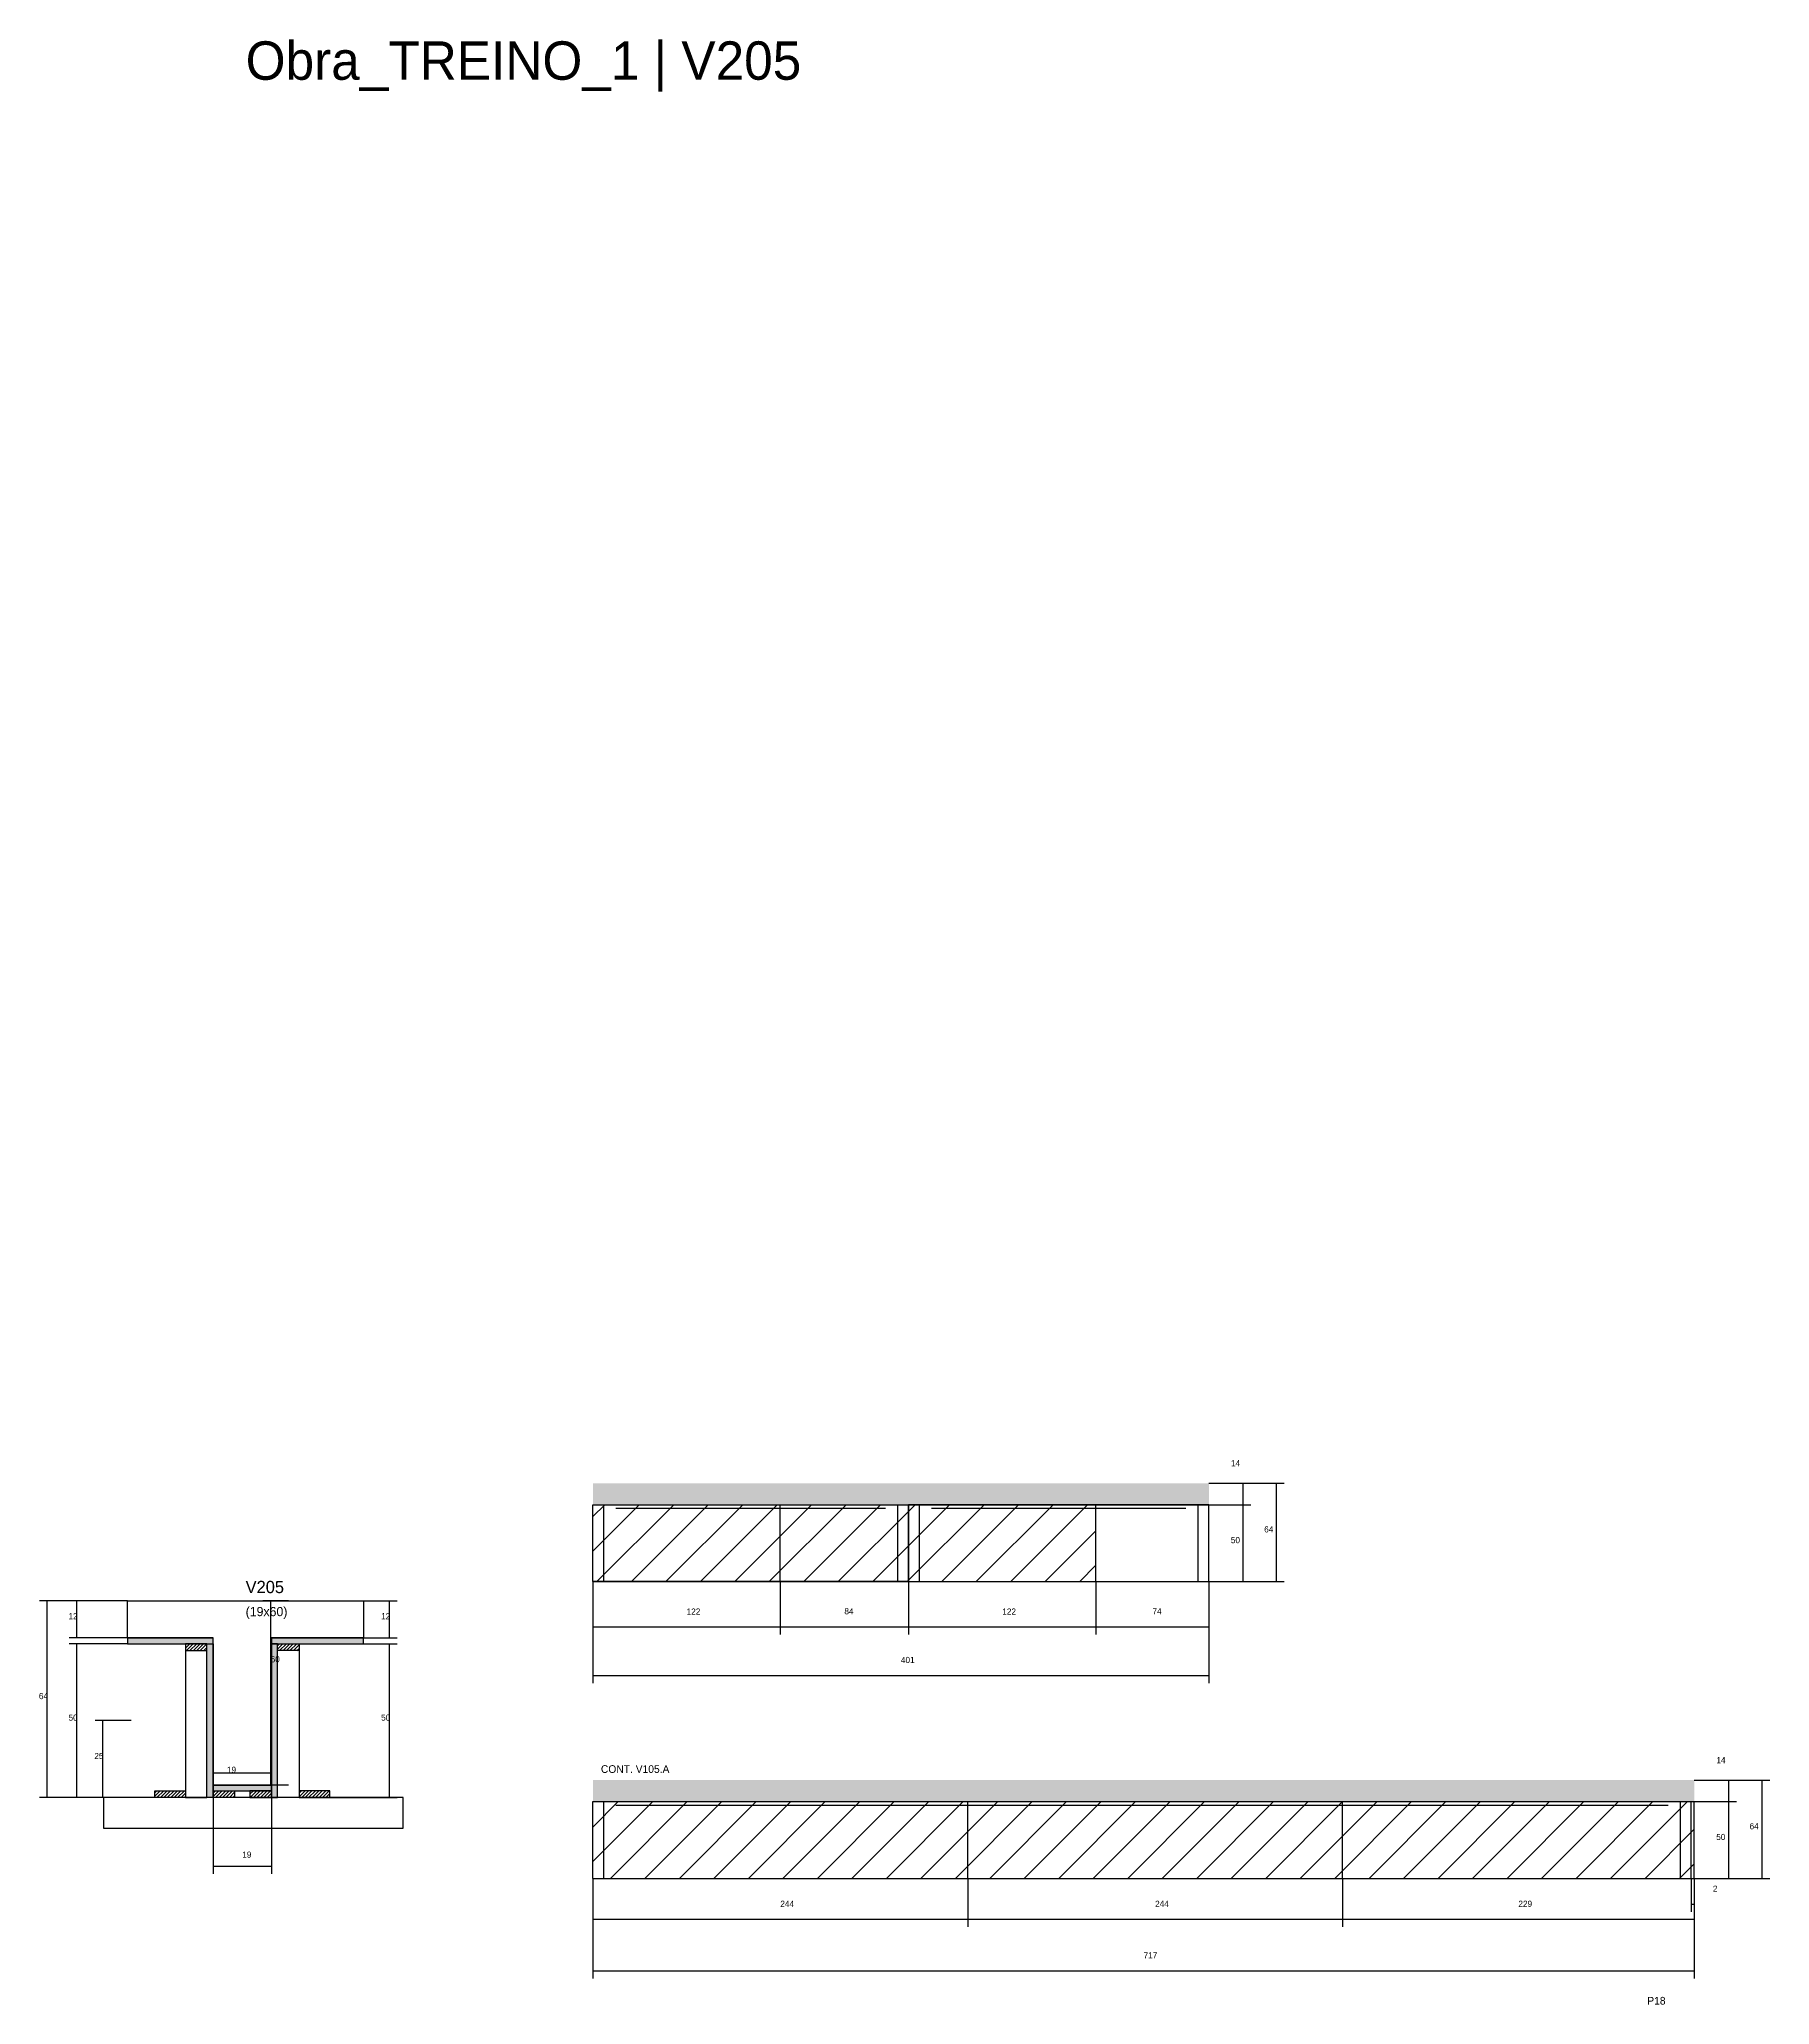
# Model space of a CAD drawing. Header units: metres. Extents: x -65046 to 21926, y -45195 to 1016.
# Drawn here: x 14266 to 15392, y -11263 to -9984 of the extents above; entities that cross this region are included whole.
import ezdxf

# ---------------------------------------------------------------- set-up
doc = ezdxf.new("R2010")
doc.units = ezdxf.units.M
for name, color, linetype in [('CONCRETO', 251, 'Continuous'), ('COTA', 241, 'Continuous'), ('Hachura', 253, 'Continuous'), ('LABEL_ID', 3, 'Continuous'), ('Madeira', 126, 'Continuous'), ('NOMENCLATURA', 7, 'Continuous'), ('Painéis', 200, 'Continuous'), ('REAPROVEITAMENTO', 251, 'Continuous'), ('SARR_2.2x7', 40, 'Continuous'), ('Texto Seção', 7, 'Continuous')]:
    doc.layers.add(name, color=color, linetype=linetype)

msp = doc.modelspace()

# ---------------------------------------------------------------- texts
at = {"layer": 'COTA'}
for s, p in [('14', (15041.5, -10912.4)), ('50', (15041.4, -10962.5)), ('64', (15063.1, -10955.5)), ('12', (14284.7, -11012)), ('12', (14488.2, -11012)), ('122', (14687.1, -11009)), ('84', (14789.8, -11008.8)), ('122', (14892.6, -11009)), ('60', (14416.3, -11040)), ('64', (14265.4, -11064)), ('50', (14284.7, -11078)), ('50', (14488.2, -11078)), ('25', (14301.5, -11103)), ('14', (15357.5, -11105.7)), ('19', (14387.8, -11112)), ('50', (15357.4, -11155.7)), ('64', (15379.1, -11148.7)), ('19', (14397.8, -11167.2)), ('2', (15355.2, -11189.4)), ('244', (14748.1, -11199.2)), ('244', (14992.1, -11199.2)), ('229', (15228.6, -11199.2)), ('717', (14984.6, -11232.7))]:
    msp.add_text(s, height=4, dxfattribs=at).set_placement(p)
at = {"layer": 'LABEL_ID'}
msp.add_text('Obra_TREINO_1 | V205', height=25, dxfattribs=at).set_placement((14400, -10010))
at = {"layer": 'NOMENCLATURA'}
msp.add_text('P18', height=5, dxfattribs=at).set_placement((15312.5, -11262.8))
at = {"layer": 'Painéis'}
for s, p in [('74', (14990.4, -11008.8)), ('401', (14826.6, -11040.5))]:
    msp.add_text(s, height=4, dxfattribs=at).set_placement(p)
at = {"layer": 'Texto Seção'}
for s, height, p in [('V205', 8, (14400, -10995)), ('(19x60)', 6, (14400, -11010)), ('CONT. V105.A', 5, (14631.3, -11112))]:
    msp.add_text(s, height=height, dxfattribs=at).set_placement(p)

# ---------------------------------------------------------------- hatches: boundary and pattern name
at = {"layer": 'COTA'}
h = msp.add_hatch(dxfattribs=at)
h.set_pattern_fill('AR-CONC', scale=0.03)
h.paths.add_polyline_path([(15027.1, -10923.5), (14626.1, -10923.5), (14626.1, -10923.5), (14626.1, -10937.5), (14626.1, -10937.5), (15027.1, -10937.5), (15027.1, -10937.5), (15027.1, -10923.5)])
h = msp.add_hatch(dxfattribs=at)
h.set_pattern_fill('AR-CONC', scale=0.03)
h.paths.add_polyline_path([(15343.1, -11116.7), (15343.1, -11130.7), (15343.1, -11130.7), (14626.1, -11130.7), (14626.1, -11130.7), (14626.1, -11116.7), (14626.1, -11116.7), (15343.1, -11116.7)])
at = {"layer": 'Hachura'}
h = msp.add_hatch(color=8, dxfattribs=at)
h.dxf.hatch_style = 1
h.paths.add_polyline_path([(14378.8, -11028), (14378.8, -11024), (14378.8, -11024), (14323.2, -11024), (14323.2, -11024), (14323.2, -11028), (14323.2, -11028), (14378.8, -11028)])
h = msp.add_hatch(color=8, dxfattribs=at)
h.dxf.hatch_style = 1
h.paths.add_polyline_path([(14476.8, -11028), (14476.8, -11024), (14476.8, -11024), (14416.8, -11024), (14416.8, -11024), (14416.8, -11028), (14416.8, -11028), (14476.8, -11028)])
h = msp.add_hatch(dxfattribs=at)
h.set_pattern_fill('ANSI31', scale=0.5)
h.paths.add_polyline_path([(14374.8, -11032.4), (14374.8, -11028), (14374.8, -11028), (14360.8, -11028), (14360.8, -11028), (14360.8, -11032.4), (14360.8, -11032.4), (14374.8, -11032.4)])
h = msp.add_hatch(color=8, dxfattribs=at)
h.dxf.hatch_style = 1
h.paths.add_polyline_path([(14374.8, -11028), (14378.8, -11028), (14378.8, -11028), (14378.8, -11128), (14378.8, -11128), (14374.8, -11128), (14374.8, -11128), (14374.8, -11028)])
h = msp.add_hatch(color=8, dxfattribs=at)
h.dxf.hatch_style = 1
h.paths.add_polyline_path([(14420.8, -11028), (14416.8, -11028), (14416.8, -11028), (14416.8, -11128), (14416.8, -11128), (14420.8, -11128), (14420.8, -11128), (14420.8, -11028)])
h = msp.add_hatch(dxfattribs=at)
h.set_pattern_fill('ANSI31', scale=0.5)
h.paths.add_polyline_path([(14420.8, -11032.4), (14420.8, -11028), (14420.8, -11028), (14434.8, -11028), (14434.8, -11028), (14434.8, -11032.4), (14434.8, -11032.4), (14420.8, -11032.4)])
h = msp.add_hatch(dxfattribs=at)
h.set_pattern_fill('ANSI31', scale=0.5)
h.paths.add_polyline_path([(14340.8, -11128), (14340.8, -11123.6), (14340.8, -11123.6), (14360.8, -11123.6), (14360.8, -11123.6), (14360.8, -11128), (14360.8, -11128), (14340.8, -11128)])
h = msp.add_hatch(color=8, dxfattribs=at)
h.dxf.hatch_style = 1
h.paths.add_polyline_path([(14416.8, -11123.6), (14416.8, -11120), (14416.8, -11120), (14378.8, -11120), (14378.8, -11120), (14378.8, -11123.6), (14378.8, -11123.6), (14416.8, -11123.6)])
h = msp.add_hatch(dxfattribs=at)
h.set_pattern_fill('ANSI31', scale=0.5)
h.paths.add_polyline_path([(14378.8, -11128), (14378.8, -11123.6), (14378.8, -11123.6), (14392.8, -11123.6), (14392.8, -11123.6), (14392.8, -11128), (14392.8, -11128), (14378.8, -11128)])
h = msp.add_hatch(dxfattribs=at)
h.set_pattern_fill('ANSI31', scale=0.5)
h.paths.add_polyline_path([(14416.8, -11128), (14416.8, -11123.6), (14416.8, -11123.6), (14402.8, -11123.6), (14402.8, -11123.6), (14402.8, -11128), (14402.8, -11128), (14416.8, -11128)])
h = msp.add_hatch(dxfattribs=at)
h.set_pattern_fill('ANSI31', scale=0.5)
h.paths.add_polyline_path([(14454.8, -11128), (14454.8, -11123.6), (14454.8, -11123.6), (14434.8, -11123.6), (14434.8, -11123.6), (14434.8, -11128), (14434.8, -11128), (14454.8, -11128)])
at = {"layer": 'REAPROVEITAMENTO'}
h = msp.add_hatch(dxfattribs=at)
h.set_pattern_fill('ANSI31', scale=5)
h.paths.add_polyline_path([(14626.1, -10937.5), (14626.1, -10987.5), (14626.1, -10987.5), (14953.6, -10987.5), (14953.6, -10987.5), (14953.6, -10937.5), (14953.6, -10937.5), (14626.1, -10937.5)])
h = msp.add_hatch(dxfattribs=at)
h.set_pattern_fill('ANSI31', scale=5)
h.paths.add_polyline_path([(14626.1, -11130.7), (14626.1, -11180.7), (14626.1, -11180.7), (15343.1, -11180.7), (15343.1, -11180.7), (15343.1, -11130.7), (15343.1, -11130.7), (14626.1, -11130.7)])

# ---------------------------------------------------------------- linework, layer by layer
at = {"layer": 'CONCRETO'}
msp.add_lwpolyline([(14323.2, -11024), (14323.2, -11000), (14476.8, -11000), (14476.8, -11024), (14416.8, -11024), (14416.8, -11120), (14378.8, -11120), (14378.8, -11024)], close=True, dxfattribs=at)
at = {"layer": 'COTA'}
for p, q in [((15027.1, -10923.5), (15054.5, -10923.5)), ((15027.1, -10923.5), (15076.2, -10923.5)), ((15049.5, -10937.5), (15049.5, -10923.5)), ((15071.2, -10987.5), (15071.2, -10923.5)), ((15027.1, -10937.5), (15054.5, -10937.5)), ((15027.1, -10937.5), (15054.5, -10937.5)), ((15049.5, -10987.5), (15049.5, -10937.5)), ((14626.1, -10987.5), (14626.1, -11022)), ((14748.1, -10987.5), (14748.1, -11022)), ((14748.1, -10987.5), (14748.1, -11022)), ((14831.6, -10987.5), (14831.6, -11022)), ((14831.6, -10987.5), (14831.6, -11022)), ((14953.6, -10987.5), (14953.6, -11022)), ((15027.1, -10987.5), (15054.5, -10987.5)), ((15027.1, -10987.5), (15076.2, -10987.5)), ((14323.2, -11000), (14265.9, -11000)), ((14270.9, -11128), (14270.9, -11000)), ((14323.2, -11000), (14285.2, -11000)), ((14290.2, -11024), (14290.2, -11000)), ((14427.8, -11000), (14411.3, -11000)), ((14416.3, -11120), (14416.3, -11000)), ((14476.8, -11000), (14498.7, -11000)), ((14493.7, -11024), (14493.7, -11000)), ((14323.2, -11024), (14285.2, -11024)), ((14476.8, -11024), (14498.7, -11024)), ((14626.1, -11017), (14748.1, -11017)), ((14748.1, -11017), (14831.6, -11017)), ((14831.6, -11017), (14953.6, -11017)), ((14323.2, -11028), (14285.2, -11028)), ((14290.2, -11128), (14290.2, -11028)), ((14476.8, -11028), (14498.7, -11028)), ((14493.7, -11128), (14493.7, -11028)), ((14325.5, -11078), (14302, -11078)), ((14307, -11128), (14307, -11078)), ((14378.8, -11128), (14378.8, -11107)), ((14378.8, -11112), (14416.8, -11112)), ((14416.8, -11128), (14416.8, -11107)), ((14345.2, -11128), (14265.9, -11128)), ((14345.2, -11128), (14285.2, -11128)), ((14325.5, -11128), (14302, -11128)), ((14378.8, -11128), (14378.8, -11177.7)), ((14427.8, -11120), (14411.3, -11120)), ((14416.8, -11128), (14416.8, -11177.7)), ((14450.4, -11128), (14498.7, -11128)), ((15343.1, -11116.7), (15370.5, -11116.7)), ((15343.1, -11116.7), (15392.2, -11116.7)), ((15365.5, -11130.7), (15365.5, -11116.7)), ((15387.2, -11180.7), (15387.2, -11116.7)), ((15343.1, -11130.7), (15370.5, -11130.7)), ((15343.1, -11130.7), (15370.5, -11130.7)), ((15365.5, -11180.7), (15365.5, -11130.7)), ((14378.8, -11172.7), (14416.8, -11172.7)), ((14626.1, -11180.7), (14626.1, -11212.3)), ((14626.1, -11180.7), (14626.1, -11245.8)), ((14870.1, -11180.7), (14870.1, -11212.3)), ((14870.1, -11180.7), (14870.1, -11212.3)), ((15114.1, -11180.7), (15114.1, -11212.3)), ((15114.1, -11180.7), (15114.1, -11212.3)), ((15341.1, -11180.7), (15341.1, -11202.4)), ((15343.1, -11180.7), (15343.1, -11212.3)), ((15343.1, -11180.7), (15343.1, -11245.8)), ((15343.1, -11180.7), (15343.1, -11202.4)), ((15343.1, -11180.7), (15370.5, -11180.7)), ((15343.1, -11180.7), (15392.2, -11180.7)), ((15341.1, -11197.4), (15343.1, -11197.4)), ((14626.1, -11207.3), (14870.1, -11207.3)), ((14870.1, -11207.3), (15114.1, -11207.3)), ((15114.1, -11207.3), (15343.1, -11207.3)), ((14626.1, -11240.8), (15343.1, -11240.8))]:
    msp.add_line(p, q, dxfattribs=at)
at = {"layer": 'Madeira'}
for points in [[(14374.8, -11032.4), (14374.8, -11028), (14360.8, -11028), (14360.8, -11032.4)], [(14374.8, -11028), (14360.8, -11028), (14360.8, -11128), (14374.8, -11128)], [(14420.8, -11032.4), (14420.8, -11028), (14434.8, -11028), (14434.8, -11032.4)], [(14420.8, -11028), (14434.8, -11028), (14434.8, -11128), (14420.8, -11128)], [(14307.4, -11148), (14502.6, -11148), (14502.6, -11128), (14307.4, -11128)], [(14340.8, -11128), (14340.8, -11123.6), (14360.8, -11123.6), (14360.8, -11128)], [(14378.8, -11128), (14378.8, -11123.6), (14392.8, -11123.6), (14392.8, -11128)], [(14416.8, -11128), (14416.8, -11123.6), (14402.8, -11123.6), (14402.8, -11128)], [(14454.8, -11128), (14454.8, -11123.6), (14434.8, -11123.6), (14434.8, -11128)]]:
    msp.add_lwpolyline(points, close=True, dxfattribs=at)
at = {"layer": 'Painéis'}
for p, q in [((14626.1, -10937.5), (14831.6, -10937.5)), ((14748.1, -10987.5), (14748.1, -10937.5)), ((14831.6, -10937.5), (15027.1, -10937.5)), ((14831.6, -10987.5), (14831.6, -10937.5)), ((14953.6, -10987.5), (14953.6, -10937.5)), ((15027.1, -10987.5), (15027.1, -10937.5)), ((14626.1, -10987.5), (14831.6, -10987.5)), ((14626.1, -10987.5), (14626.1, -11053.6)), ((14831.6, -10987.5), (15027.1, -10987.5)), ((14953.6, -10987.5), (14953.6, -11022)), ((15027.1, -10987.5), (15027.1, -11053.6)), ((15027.1, -10987.5), (15027.1, -11022)), ((14323.2, -11024), (14378.8, -11024)), ((14416.8, -11024), (14476.8, -11024)), ((14953.6, -11017), (15027.1, -11017)), ((14626.1, -11048.6), (15027.1, -11048.6)), ((14378.8, -11120), (14416.8, -11120)), ((14626.1, -11130.7), (15343.1, -11130.7)), ((14626.1, -11180.7), (14626.1, -11130.7)), ((14870.1, -11180.7), (14870.1, -11130.7)), ((15114.1, -11180.7), (15114.1, -11130.7)), ((15341.1, -11180.7), (15341.1, -11130.7)), ((15343.1, -11180.7), (15343.1, -11130.7)), ((14626.1, -11180.7), (15343.1, -11180.7))]:
    msp.add_line(p, q, dxfattribs=at)
for points in [[(14626.1, -10937.5), (14831.6, -10937.5), (14831.6, -10987.5), (14626.1, -10987.5)], [(14378.8, -11028), (14378.8, -11024), (14323.2, -11024), (14323.2, -11028)], [(14476.8, -11028), (14476.8, -11024), (14416.8, -11024), (14416.8, -11028)], [(14374.8, -11028), (14378.8, -11028), (14378.8, -11128), (14374.8, -11128)], [(14420.8, -11028), (14416.8, -11028), (14416.8, -11128), (14420.8, -11128)], [(14416.8, -11123.6), (14416.8, -11120), (14378.8, -11120), (14378.8, -11123.6)]]:
    msp.add_lwpolyline(points, close=True, dxfattribs=at)
msp.add_lwpolyline([(15027.1, -10937.5), (14831.6, -10937.5), (14831.6, -10987.5), (15027.1, -10987.5)], dxfattribs=at)
at = {"layer": 'SARR_2.2x7'}
for p, q in [((14633.1, -10987.5), (14633.1, -10937.5)), ((14641.1, -10939.7), (14748.1, -10939.7)), ((14748.1, -10939.7), (14816.6, -10939.7)), ((14824.6, -10987.5), (14824.6, -10937.5)), ((14838.6, -10987.5), (14838.6, -10937.5)), ((14846.6, -10939.7), (14953.6, -10939.7)), ((14953.6, -10939.7), (15012.1, -10939.7)), ((15020.1, -10987.5), (15020.1, -10937.5)), ((14633.1, -11180.7), (14633.1, -11130.7)), ((14641.1, -11132.9), (14870.1, -11132.9)), ((14870.1, -11132.9), (15326.1, -11132.9)), ((15334.1, -11180.7), (15334.1, -11130.7))]:
    msp.add_line(p, q, dxfattribs=at)

msp.set_redraw_order([(e.dxf.handle, doc.entitydb.next_handle()) for e in msp.query("TEXT MTEXT ATTDEF DIMENSION ARC_DIMENSION")])  # texts and dimensions are drawn at this point

doc.saveas('drawing.dxf')
